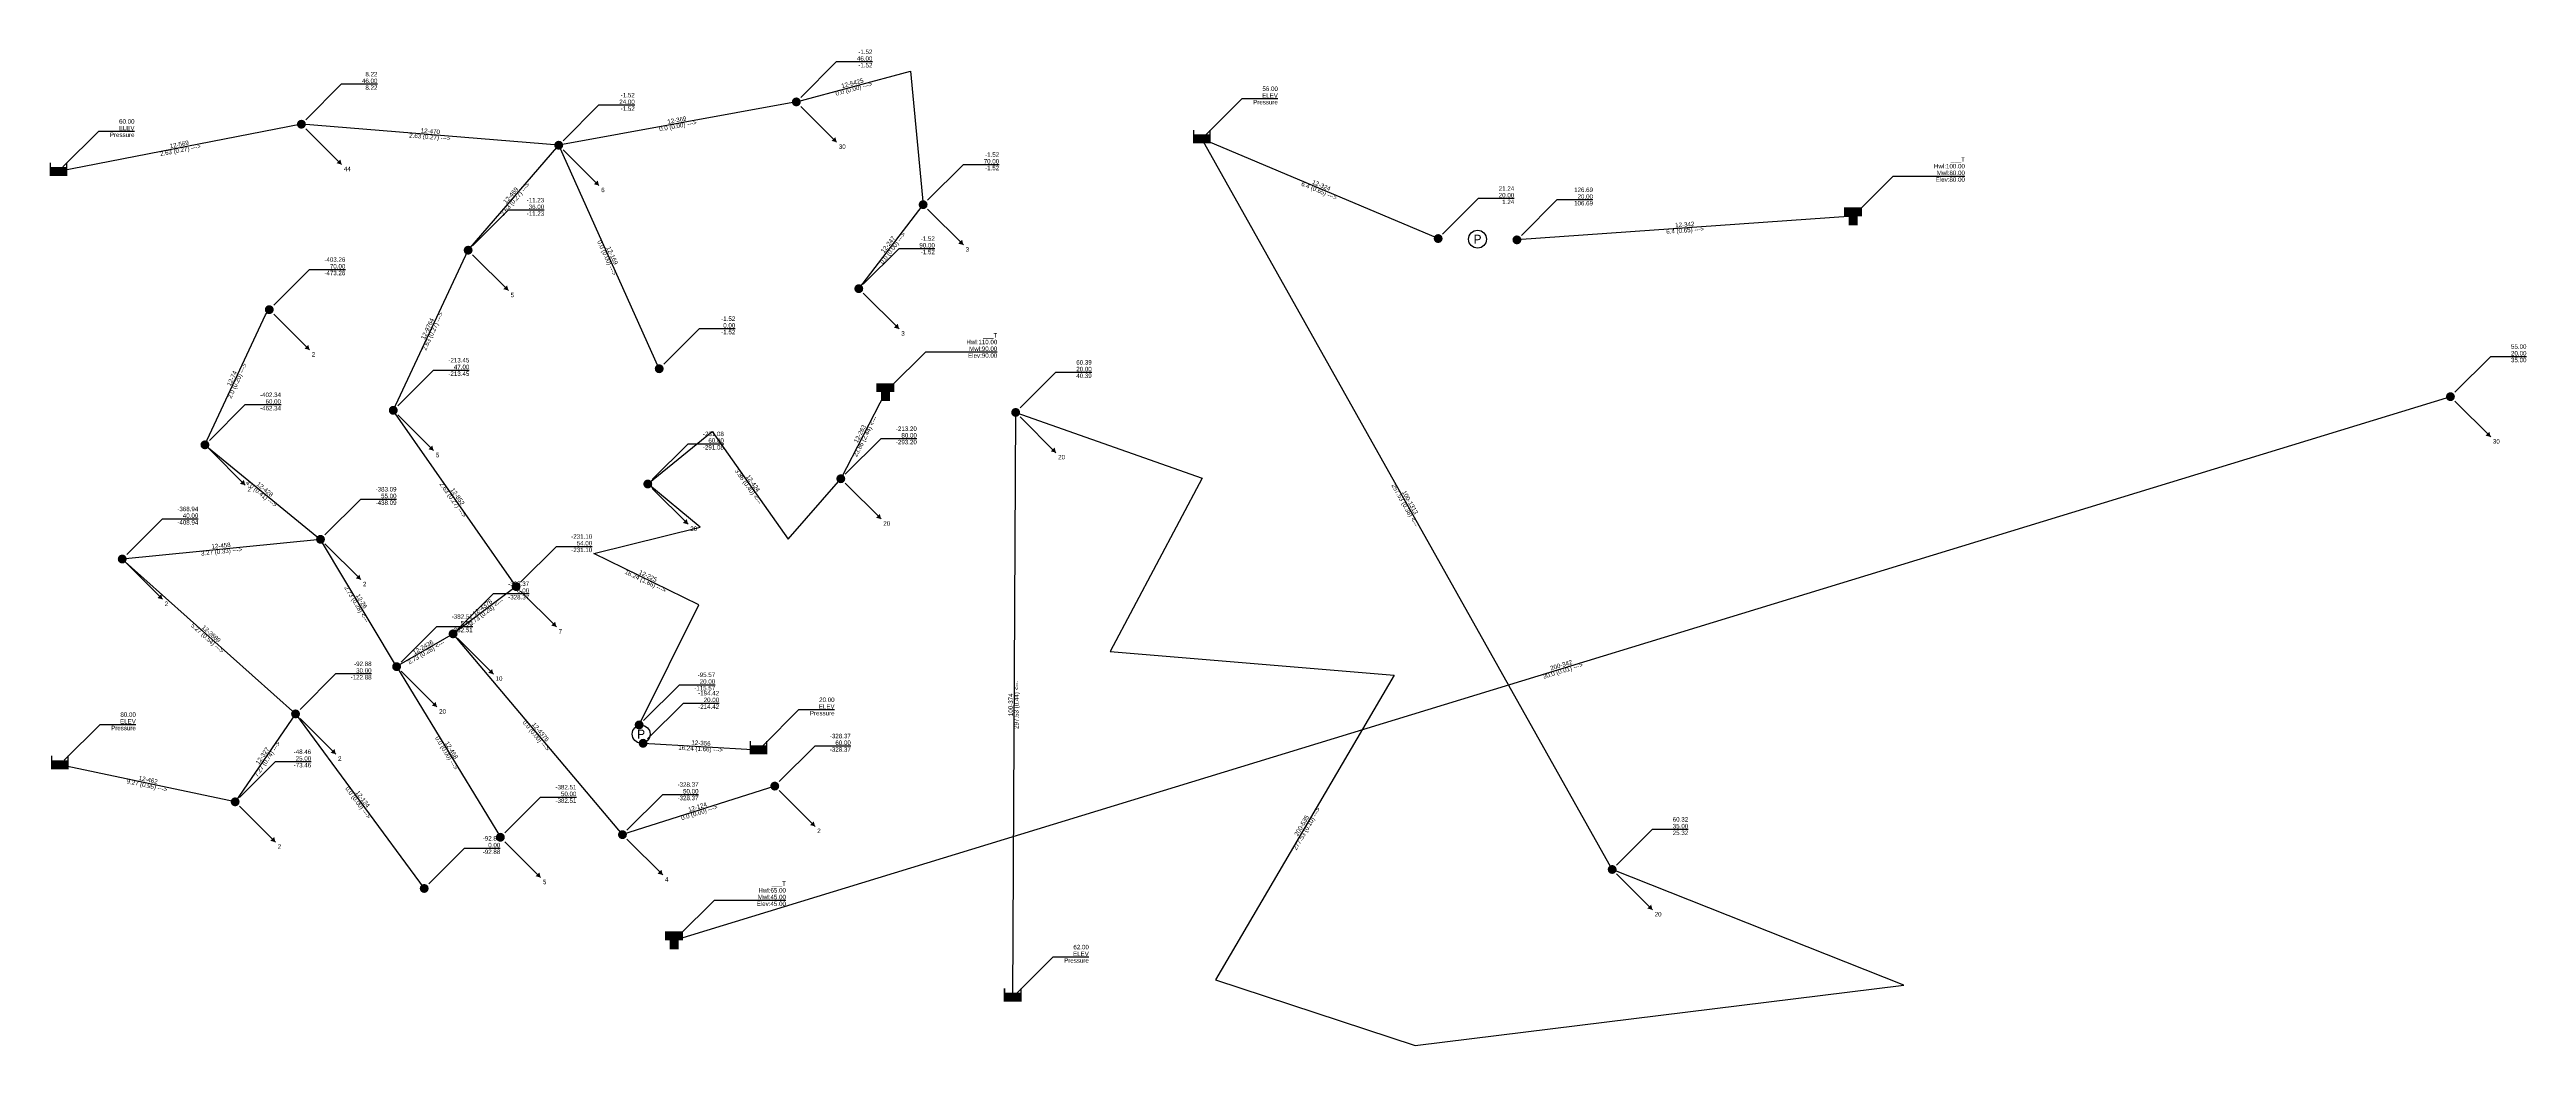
# Model space of a CAD drawing. Header units: metres. Extents: x -5986 to 7855, y 3671 to 9239.
import ezdxf
from ezdxf.enums import TextEntityAlignment as Align

# ---------------------------------------------------------------- set-up
doc = ezdxf.new("R2010")
doc.units = ezdxf.units.M

# ---------------------------------------------------------------- blocks, each defined once
blk = doc.blocks.new('tank')
for points in [[(100, 0), (100, 100), (-100, 100), (-100, 0)], [(50, 0), (50, -100), (-50, -100), (-50, 0)]]:
    blk.add_hatch(color=7).paths.add_polyline_path(points)
blk = doc.blocks.new('reservoir')
for points in [[(-100, 50), (-100, 100), (-85, 100), (-85, 50)], [(100, -50), (100, 50), (-100, 50), (-100, -50)], [(100, 50), (100, 100), (85, 100), (85, 50)]]:
    blk.add_hatch(color=7).paths.add_polyline_path(points)
blk = doc.blocks.new('junction')
h = blk.add_hatch(color=7)
edge = h.paths.add_edge_path()
edge.add_ellipse((0, 0), major_axis=(0, 50), ratio=1, start_angle=0, end_angle=360)
blk = doc.blocks.new('pump')
blk.add_circle((0, 0), 100)
blk.add_text('P', height=100).set_placement((0, 0), align=Align.MIDDLE_CENTER)
blk = doc.blocks.new('arrow')
blk.add_hatch(color=2).paths.add_polyline_path([(0, 0), (30, -50), (-30, -50)])

msp = doc.modelspace()

# ---------------------------------------------------------------- linework, layer by layer
at = {"color": 210}
for points in [[(-1788.073, 8970.853), (-1588.073, 9170.853), (-1388.073, 9170.853)], [(-4554.08, 8846.126), (-4354.08, 9046.126), (-4154.08, 9046.126)], [(-3116.05, 8728.736), (-2916.05, 8928.736), (-2716.05, 8928.736)], [(477.936, 8764.546), (677.936, 8964.546), (877.936, 8964.546)], [(-5911.405, 8581.998), (-5711.405, 8781.998), (-5511.405, 8781.998)], [(-1079.643, 8396.388), (-879.643, 8596.388), (-679.643, 8596.388)], [(4117.033, 8331.669), (4317.033, 8531.669), (4717.033, 8531.669)], [(-3622.295, 8141.785), (-3422.295, 8341.785), (-3222.295, 8341.785)], [(1798.576, 8206.942), (1998.576, 8406.942), (2198.576, 8406.942)], [(2238.789, 8199.605), (2438.789, 8399.605), (2638.789, 8399.605)], [(-1439.15, 7926.828), (-1239.15, 8126.828), (-1039.15, 8126.828)], [(-4733.413, 7809.437), (-4533.413, 8009.437), (-4333.413, 8009.437)], [(-2554.357, 7479.277), (-2354.357, 7679.277), (-2154.357, 7679.277)], [(-1290.254, 7348.526), (-1090.254, 7548.526), (-690.254, 7548.526)], [(7455.25, 7323.091), (7655.25, 7523.091), (7855.25, 7523.091)], [(-4040.498, 7246.684), (-3840.498, 7446.684), (-3640.498, 7446.684)], [(-562.372, 7234.985), (-362.372, 7434.985), (-162.372, 7434.985)], [(-5092.92, 7053.738), (-4892.92, 7253.738), (-4692.92, 7253.738)], [(-1539.708, 6864.292), (-1339.708, 7064.292), (-1139.708, 7064.292)], [(-2618.231, 6834.944), (-2418.231, 7034.944), (-2218.231, 7034.944)], [(-4447.274, 6525.482), (-4247.274, 6725.482), (-4047.274, 6725.482)], [(-5555.144, 6415.429), (-5355.144, 6615.429), (-5155.144, 6615.429)], [(-3354.078, 6261.354), (-3154.078, 6461.354), (-2954.078, 6461.354)], [(-3706.249, 5997.226), (-3506.249, 6197.226), (-3306.249, 6197.226)], [(-4021.735, 5813.804), (-3821.735, 6013.804), (-3621.735, 6013.804)], [(-4586.675, 5549.676), (-4386.675, 5749.676), (-4186.675, 5749.676)], [(-2666.517, 5488.072), (-2466.517, 5688.072), (-2266.517, 5688.072)], [(-2644.522, 5385.429), (-2444.522, 5585.429), (-2244.522, 5585.429)], [(-1999.338, 5348.771), (-1799.338, 5548.771), (-1599.338, 5548.771)], [(-5904.068, 5265.725), (-5704.068, 5465.725), (-5504.068, 5465.725)], [(-1908.711, 5146.147), (-1708.711, 5346.147), (-1508.711, 5346.147)], [(-4924.172, 5058.104), (-4724.172, 5258.104), (-4524.172, 5258.104)], [(-3442.121, 4860.008), (-3242.121, 5060.008), (-3042.121, 5060.008)], [(-2759.79, 4874.682), (-2559.79, 5074.682), (-2359.79, 5074.682)], [(2770.962, 4679.919), (2970.962, 4879.919), (3170.962, 4879.919)], [(-3867.66, 4573.87), (-3667.66, 4773.87), (-3467.66, 4773.87)], [(-2471.329, 4283.443), (-2271.329, 4483.443), (-1871.329, 4483.443)], [(-578.576, 3966.221), (-378.576, 4166.221), (-178.576, 4166.221)]]:
    msp.add_lwpolyline(points, dxfattribs=at)
for points in [[(-1813.073, 8945.853), (-1176.035, 9116.945)], [(-1176.035, 9116.945), (-1104.643, 8371.388)], [(-1813.073, 8945.853), (-3141.05, 8703.736)], [(-4579.08, 8821.126), (-5936.405, 8556.998)], [(-3141.05, 8703.736), (-4579.08, 8821.126)], [(2745.962, 4654.919), (452.936, 8739.546)], [(1773.576, 8181.942), (452.936, 8739.546)], [(-3647.295, 8116.785), (-3141.05, 8703.736)], [(-2579.357, 7454.277), (-3141.05, 8703.736)], [(-1464.15, 7901.828), (-1104.643, 8371.388)], [(4092.033, 8306.669), (2213.789, 8174.605)], [(-4065.498, 7221.684), (-3647.295, 8116.785)], [(-5117.92, 7028.738), (-4780.424, 7755.09)], [(-4780.424, 7755.09), (-4758.413, 7784.437)], [(-3379.078, 6236.354), (-4065.498, 7221.684)], [(7430.25, 7298.091), (-2496.329, 4258.443)], [(-1315.254, 7323.526), (-1564.708, 6839.292)], [(-603.576, 3941.221), (-587.372, 7209.985)], [(-587.372, 7209.985), (455.213, 6842.878)], [(-2643.231, 6809.944), (-2283.723, 7103.42)], [(-2283.723, 7103.42), (-1858.184, 6501.795)], [(-5117.92, 7028.738), (-4472.274, 6500.482)], [(-2349.755, 6567.827), (-2643.231, 6809.944)], [(-1858.184, 6501.795), (-1564.708, 6839.292)], [(455.213, 6842.878), (-58.737, 5873.715)], [(-2944.043, 6421.089), (-2349.755, 6567.827)], [(-4472.274, 6500.482), (-5580.144, 6390.429)], [(-5580.144, 6390.429), (-4611.675, 5524.676)], [(-4046.735, 5788.804), (-4472.274, 6500.482)], [(-2357.092, 6134.95), (-2944.043, 6421.089)], [(-3379.078, 6236.354), (-3731.249, 5972.226)], [(-2691.517, 5463.072), (-2357.092, 6134.95)], [(-3731.249, 5972.226), (-4046.735, 5788.804)], [(-2784.79, 4849.682), (-3731.249, 5972.226)], [(-58.737, 5873.715), (1527.166, 5741.557)], [(-4046.735, 5788.804), (-3467.121, 4835.008)], [(1527.166, 5741.557), (528.634, 4038.179)], [(-4611.675, 5524.676), (-4949.172, 5033.104)], [(-4611.675, 5524.676), (-3892.66, 4548.87)], [(-2669.522, 5360.429), (-2024.338, 5323.771)], [(-4949.172, 5033.104), (-5929.068, 5240.725)], [(-1933.711, 5121.147), (-2784.79, 4849.682)], [(4375.918, 4008.811), (2745.962, 4654.919)], [(528.634, 4038.179), (1644.64, 3671.072)], [(1644.64, 3671.072), (4375.918, 4008.811)]]:
    msp.add_lwpolyline(points)
at = {"color": 2}
for points in [[(-1788.073, 8920.853), (-1588.073, 8720.853)], [(-4554.08, 8796.126), (-4354.08, 8596.126)], [(-3116.05, 8678.736), (-2916.05, 8478.736)], [(-1079.643, 8346.388), (-879.643, 8146.388)], [(-3622.295, 8091.785), (-3422.295, 7891.785)], [(-4733.413, 7759.437), (-4533.413, 7559.437)], [(-1439.15, 7876.828), (-1239.15, 7676.828)], [(7455.25, 7273.091), (7655.25, 7073.091)], [(-4040.498, 7196.684), (-3840.498, 6996.684)], [(-562.372, 7184.985), (-362.372, 6984.985)], [(-5092.92, 7003.738), (-4892.92, 6803.738)], [(-2618.231, 6784.944), (-2418.231, 6584.944)], [(-1539.708, 6814.292), (-1339.708, 6614.292)], [(-4447.274, 6475.482), (-4247.274, 6275.482)], [(-5555.144, 6365.429), (-5355.144, 6165.429)], [(-3354.078, 6211.354), (-3154.078, 6011.354)], [(-3706.249, 5947.226), (-3506.249, 5747.226)], [(-4021.735, 5763.804), (-3821.735, 5563.804)], [(-4586.675, 5499.676), (-4386.675, 5299.676)], [(-4924.172, 5008.104), (-4724.172, 4808.104)], [(-1908.711, 5096.147), (-1708.711, 4896.147)], [(-3442.121, 4810.008), (-3242.121, 4610.008)], [(-2759.79, 4824.682), (-2559.79, 4624.682)], [(2770.962, 4629.919), (2970.962, 4429.919)]]:
    msp.add_lwpolyline(points, dxfattribs=at)

# ---------------------------------------------------------------- block references
at = {"xscale": 0.5, "yscale": 0.5}
for name, p in [('junction', (-1813.073, 8945.853)), ('junction', (-4579.08, 8821.126)), ('junction', (-3141.05, 8703.736)), ('reservoir', (452.936, 8739.546)), ('reservoir', (-5936.405, 8556.998)), ('junction', (-1104.643, 8371.388)), ('tank', (4092.033, 8306.669)), ('junction', (1773.576, 8181.942)), ('pump', (1993.6825, 8178.2735)), ('junction', (2213.789, 8174.605)), ('junction', (-3647.295, 8116.785)), ('junction', (-1464.15, 7901.828)), ('junction', (-4758.413, 7784.437)), ('junction', (-2579.357, 7454.277)), ('tank', (-1315.254, 7323.526)), ('junction', (-4065.498, 7221.684)), ('junction', (-587.372, 7209.985)), ('junction', (7430.25, 7298.091)), ('junction', (-5117.92, 7028.738)), ('junction', (-2643.231, 6809.944)), ('junction', (-1564.708, 6839.292)), ('junction', (-4472.274, 6500.482)), ('junction', (-5580.144, 6390.429)), ('junction', (-3379.078, 6236.354)), ('junction', (-3731.249, 5972.226)), ('junction', (-4046.735, 5788.804)), ('junction', (-4611.675, 5524.676)), ('pump', (-2680.5195, 5411.7505)), ('junction', (-2691.517, 5463.072)), ('reservoir', (-5929.068, 5240.725)), ('junction', (-2669.522, 5360.429)), ('reservoir', (-2024.338, 5323.771)), ('junction', (-1933.711, 5121.147)), ('junction', (-4949.172, 5033.104)), ('junction', (-3467.121, 4835.008)), ('junction', (-2784.79, 4849.682)), ('junction', (-3892.66, 4548.87)), ('junction', (2745.962, 4654.919)), ('tank', (-2496.329, 4258.443)), ('reservoir', (-603.576, 3941.221))]:
    msp.add_blockref(name, p, dxfattribs=at)
at = {"xscale": 0.5, "yscale": 0.5, "rotation": 225}
for p in [(-1588.073, 8720.853), (-4354.08, 8596.126), (-2916.05, 8478.736), (-879.643, 8146.388), (-3422.295, 7891.785), (-1239.15, 7676.828), (-4533.413, 7559.437), (7655.25, 7073.091), (-3840.498, 6996.684), (-362.372, 6984.985), (-4892.92, 6803.738), (-2418.231, 6584.944), (-1339.708, 6614.292), (-4247.274, 6275.482), (-5355.144, 6165.429), (-3154.078, 6011.354), (-3506.249, 5747.226), (-3821.735, 5563.804), (-4386.675, 5299.676), (-1708.711, 4896.147), (-4724.172, 4808.104), (-3242.121, 4610.008), (-2559.79, 4624.682), (2970.962, 4429.919)]:
    msp.add_blockref('arrow', p, dxfattribs=at)

# ---------------------------------------------------------------- texts
at = {"color": 210}
for s, p in [('46.00', (-1388.073, 9188.353)), ('46.00', (-4154.08, 9063.626)), ('8.22', (-4154.08, 9101.126)), ('8.22', (-4154.08, 9026.126)), ('56.00', (877.936, 9019.546)), ('24.00', (-2716.05, 8946.236)), ('Pressure', (877.936, 8944.546)), ('ELEV', (877.936, 8982.046)), ('Pressure', (-5511.405, 8761.998)), ('ELEV', (-5511.405, 8799.498)), ('60.00', (-5511.405, 8836.998)), ('70.00', (-679.643, 8613.888)), ('Hwl:100.00', (4717.033, 8586.669)), ('___T', (4717.033, 8624.169)), ('21.24', (2198.576, 8461.942)), ('126.69', (2638.789, 8454.605)), ('Elev:80.00', (4717.033, 8511.669)), ('Mwl:80.00', (4717.033, 8549.169)), ('36.00', (-3222.295, 8359.285)), ('20.00', (2198.576, 8424.442)), ('1.24', (2198.576, 8386.942)), ('106.69', (2638.789, 8379.605)), ('20.00', (2638.789, 8417.105)), ('70.00', (-4333.413, 8026.937)), ('90.00', (-1039.15, 8144.328)), ('0.00', (-2154.357, 7696.777)), ('Hwl:110.00', (-690.254, 7603.526)), ('___T', (-690.254, 7641.026)), ('47.00', (-3640.498, 7464.184)), ('Elev:90.00', (-690.254, 7528.526)), ('Mwl:90.00', (-690.254, 7566.026)), ('60.39', (-162.372, 7489.985)), ('35.00', (7855.25, 7503.091)), ('55.00', (7855.25, 7578.091)), ('20.00', (7855.25, 7540.591)), ('40.39', (-162.372, 7414.985)), ('20.00', (-162.372, 7452.485)), ('60.00', (-4692.92, 7271.238)), ('60.00', (-2218.231, 7052.444)), ('80.00', (-1139.708, 7081.792)), ('40.00', (-5155.144, 6632.929)), ('55.00', (-4047.274, 6742.982)), ('54.00', (-2954.078, 6478.854)), ('8.00', (-3306.249, 6214.726)), ('5.00', (-3621.735, 6031.304)), ('30.00', (-4186.675, 5767.176)), ('20.00', (-2266.517, 5705.572)), ('20.00', (-2244.522, 5602.929)), ('Pressure', (-1599.338, 5528.771)), ('ELEV', (-1599.338, 5566.271)), ('20.00', (-1599.338, 5603.771)), ('Pressure', (-5504.068, 5445.725)), ('ELEV', (-5504.068, 5483.225)), ('80.00', (-5504.068, 5520.725)), ('25.00', (-4524.172, 5275.604)), ('60.00', (-1508.711, 5363.647)), ('50.00', (-3042.121, 5077.508)), ('50.00', (-2359.79, 5092.182)), ('35.00', (3170.962, 4897.419)), ('25.32', (3170.962, 4859.919)), ('60.32', (3170.962, 4934.919)), ('0.00', (-3467.66, 4791.37)), ('___T', (-1871.329, 4575.943)), ('Elev:45.00', (-1871.329, 4463.443)), ('Mwl:45.00', (-1871.329, 4500.943)), ('Hwl:65.00', (-1871.329, 4538.443)), ('Pressure', (-178.576, 4146.221)), ('ELEV', (-178.576, 4183.721)), ('62.00', (-178.576, 4221.221))]:
    msp.add_text(s, height=25, dxfattribs=at).set_placement(p, align=Align.MIDDLE_RIGHT)
at = {"color": 1}
for s, p in [('-1.52', (-1388.073, 9225.853)), ('-1.52', (-1388.073, 9150.853)), ('-1.52', (-2716.05, 8983.736)), ('-1.52', (-2716.05, 8908.736)), ('-1.52', (-679.643, 8651.388)), ('-1.52', (-679.643, 8576.388)), ('-11.23', (-3222.295, 8396.785)), ('-11.23', (-3222.295, 8321.785)), ('-1.52', (-1039.15, 8181.828)), ('-403.26', (-4333.413, 8064.437)), ('-1.52', (-1039.15, 8106.828)), ('-473.26', (-4333.413, 7989.437)), ('-1.52', (-2154.357, 7734.277)), ('-1.52', (-2154.357, 7659.277)), ('-213.45', (-3640.498, 7501.684)), ('-213.45', (-3640.498, 7426.684)), ('-402.34', (-4692.92, 7308.738)), ('-462.34', (-4692.92, 7233.738)), ('-231.08', (-2218.231, 7089.944)), ('-213.20', (-1139.708, 7119.292)), ('-291.08', (-2218.231, 7014.944)), ('-293.20', (-1139.708, 7044.292)), ('-383.09', (-4047.274, 6780.482)), ('-368.94', (-5155.144, 6670.429)), ('-438.09', (-4047.274, 6705.482)), ('-408.94', (-5155.144, 6595.429)), ('-231.10', (-2954.078, 6516.354)), ('-231.10', (-2954.078, 6441.354)), ('-328.37', (-3306.249, 6252.226)), ('-328.37', (-3306.249, 6177.226)), ('-382.51', (-3621.735, 6068.804)), ('-382.51', (-3621.735, 5993.804)), ('-92.88', (-4186.675, 5804.676)), ('-122.88', (-4186.675, 5729.676)), ('-115.57', (-2266.517, 5668.072)), ('-95.57', (-2266.517, 5743.072)), ('-194.42', (-2244.522, 5640.429)), ('-214.42', (-2244.522, 5565.429)), ('-328.37', (-1508.711, 5401.147)), ('-48.46', (-4524.172, 5313.104)), ('-328.37', (-1508.711, 5326.147)), ('-73.46', (-4524.172, 5238.104)), ('-382.51', (-3042.121, 5115.008)), ('-328.37', (-2359.79, 5129.682)), ('-382.51', (-3042.121, 5040.008)), ('-328.37', (-2359.79, 5054.682)), ('-92.88', (-3467.66, 4828.87)), ('-92.88', (-3467.66, 4753.87))]:
    msp.add_text(s, height=25, dxfattribs=at).set_placement(p, align=Align.MIDDLE_RIGHT)
for s, rotation, p in [('0.0 (0.00) --->', 15.03340865, (-1494.554, 9031.399)), ('2.63 (0.27) --->', -4.66685029, (-3860.065, 8762.431)), ('0.0 (0.00) --->', 10.33268575, (-2477.0615, 8824.7945)), ('2.63 (0.27) --->', 11.01182577, (-5257.7425, 8689.062)), ('2.63 (0.27) --->', 49.2222435, (-3394.1725, 8410.2605)), ('6.4 (0.65) --->', -22.89056802, (1113.256, 8460.744)), ('0.0 (0.00) --->', -65.79374888, (-2860.2035, 8079.0065)), ('0.0 (0.00) --->', 52.56141881, (-1284.3965, 8136.608)), ('6.4 (0.65) --->', 4.02198923, (3152.911, 8240.637)), ('2.63 (0.27) --->', 64.95739795, (-3856.3965, 7669.2345)), ('2.0 (0.20) --->', 65.07828714, (-4949.172, 7391.914)), ('23.86 (2.44) <---', 62.74466029, (-1439.981, 7081.409)), ('4.0 (0.41) --->', -39.28941653, (-4795.097, 6764.61)), ('2.63 (0.27) --->', -55.13739916, (-3722.288, 6729.019)), ('3.86 (0.40) <---', -54.72761881, (-2070.9535, 6802.6075)), ('257.53 (0.38) <---', -60.69103742, (1599.449, 6697.2325)), ('3.27 (0.33) --->', 5.6730062, (-5026.209, 6445.4555)), ('2.73 (0.28) <---', -59.12321199, (-4259.5045, 6144.643)), ('16.24 (1.66) --->', -25.98926415, (-2650.5675, 6278.0195)), ('2.73 (0.28) <---', 36.86987161, (-3555.1635, 6104.29)), ('5.27 (0.54) --->', -41.79479752, (-5095.9095, 5957.5525)), ('2.73 (0.28) <---', 30.1735074, (-3888.992, 5880.515)), ('297.53 (0.44) <---', 89.71597423, (-595.474, 5575.603)), ('30.0 (0.01) --->', 17.0252716, (2466.9605, 5778.267)), ('0.0 (0.00) --->', -49.86450449, (-3258.0195, 5410.954)), ('7.27 (0.74) --->', 55.52780149, (-4780.4235, 5278.89)), ('0.0 (0.00) --->', -58.7132934, (-3756.928, 5311.906)), ('16.24 (1.66) --->', -3.25192951, (-2346.93, 5342.1)), ('9.27 (0.95) --->', -11.962942, (-5439.12, 5136.9145)), ('0.0 (0.00) --->', -53.61564618, (-4252.1675, 5036.773)), ('0.0 (0.00) --->', 17.69089858, (-2359.2505, 4985.4145)), ('277.53 (0.10) --->', 59.62087226, (1027.9, 4889.868))]:
    msp.add_text(s, height=25, rotation=rotation).set_placement(p, align=Align.TOP_CENTER)
for s, rotation, p in [('12-5425', 15.03340865, (-1494.554, 9031.399)), ('12-369', 10.33268575, (-2477.0615, 8824.7945)), ('12-569', 11.01182577, (-5257.7425, 8689.062)), ('12-470', -4.66685029, (-3860.065, 8762.431)), ('12-469', 49.2222435, (-3394.1725, 8410.2605)), ('12-324', -22.89056802, (1113.256, 8460.744)), ('12-247', 52.56141881, (-1284.3965, 8136.608)), ('12-342', 4.02198923, (3152.911, 8240.637)), ('12-169', -65.79374888, (-2860.2035, 8079.0065)), ('12-9764', 64.95739795, (-3856.3965, 7669.2345)), ('12-74', 65.07828714, (-4949.172, 7391.914)), ('12-263', 62.74466029, (-1439.981, 7081.409)), ('12-428', -39.28941653, (-4795.097, 6764.61)), ('12-852', -55.13739916, (-3722.288, 6729.019)), ('12-424', -54.72761881, (-2070.9535, 6802.6075)), ('100-1313', -60.69103742, (1599.449, 6697.2325)), ('12-458', 5.6730062, (-5026.209, 6445.4555)), ('12-225', -25.98926415, (-2650.5675, 6278.0195)), ('12-26', -59.12321199, (-4259.5045, 6144.643)), ('12-4376', 36.86987161, (-3555.1635, 6104.29)), ('12-3689', -41.79479752, (-5095.9095, 5957.5525)), ('12-2436', 30.1735074, (-3888.992, 5880.515)), ('200-342', 17.0252716, (2466.9605, 5778.267)), ('100-374', 89.71597423, (-595.474, 5575.603)), ('12-4376', -49.86450449, (-3258.0195, 5410.954)), ('12-327', 55.52780149, (-4780.4235, 5278.89)), ('12-468', -58.7132934, (-3756.928, 5311.906)), ('12-356', -3.25192951, (-2346.93, 5342.1)), ('12-462', -11.962942, (-5439.12, 5136.9145)), ('12-124', -53.61564618, (-4252.1675, 5036.773)), ('12-124', 17.69089858, (-2359.2505, 4985.4145)), ('200-535', 59.62087226, (1027.9, 4889.868))]:
    msp.add_text(s, height=25, rotation=rotation).set_placement(p, align=Align.BOTTOM_CENTER)
at = {"color": 2}
for s, p in [('44', (-4341.58, 8583.626)), ('30', (-1575.573, 8708.353)), ('6', (-2903.55, 8466.236)), ('3', (-867.143, 8133.888)), ('5', (-3409.795, 7879.285)), ('3', (-1226.65, 7664.328)), ('2', (-4520.913, 7546.937)), ('30', (7667.75, 7060.591)), ('5', (-3827.998, 6984.184)), ('20', (-349.872, 6972.485)), ('2', (-4880.42, 6791.238)), ('20', (-2405.731, 6572.444)), ('20', (-1327.208, 6601.792)), ('2', (-4234.774, 6262.982)), ('2', (-5342.644, 6152.929)), ('7', (-3141.578, 5998.854)), ('10', (-3493.749, 5734.726)), ('20', (-3809.235, 5551.304)), ('2', (-4374.175, 5287.176)), ('2', (-1696.211, 4883.647)), ('2', (-4711.672, 4795.604)), ('5', (-3229.621, 4597.508)), ('4', (-2547.29, 4612.182)), ('20', (2983.462, 4417.419))]:
    msp.add_text(s, height=25, dxfattribs=at).set_placement(p, align=Align.TOP_LEFT)

doc.saveas('drawing.dxf')
